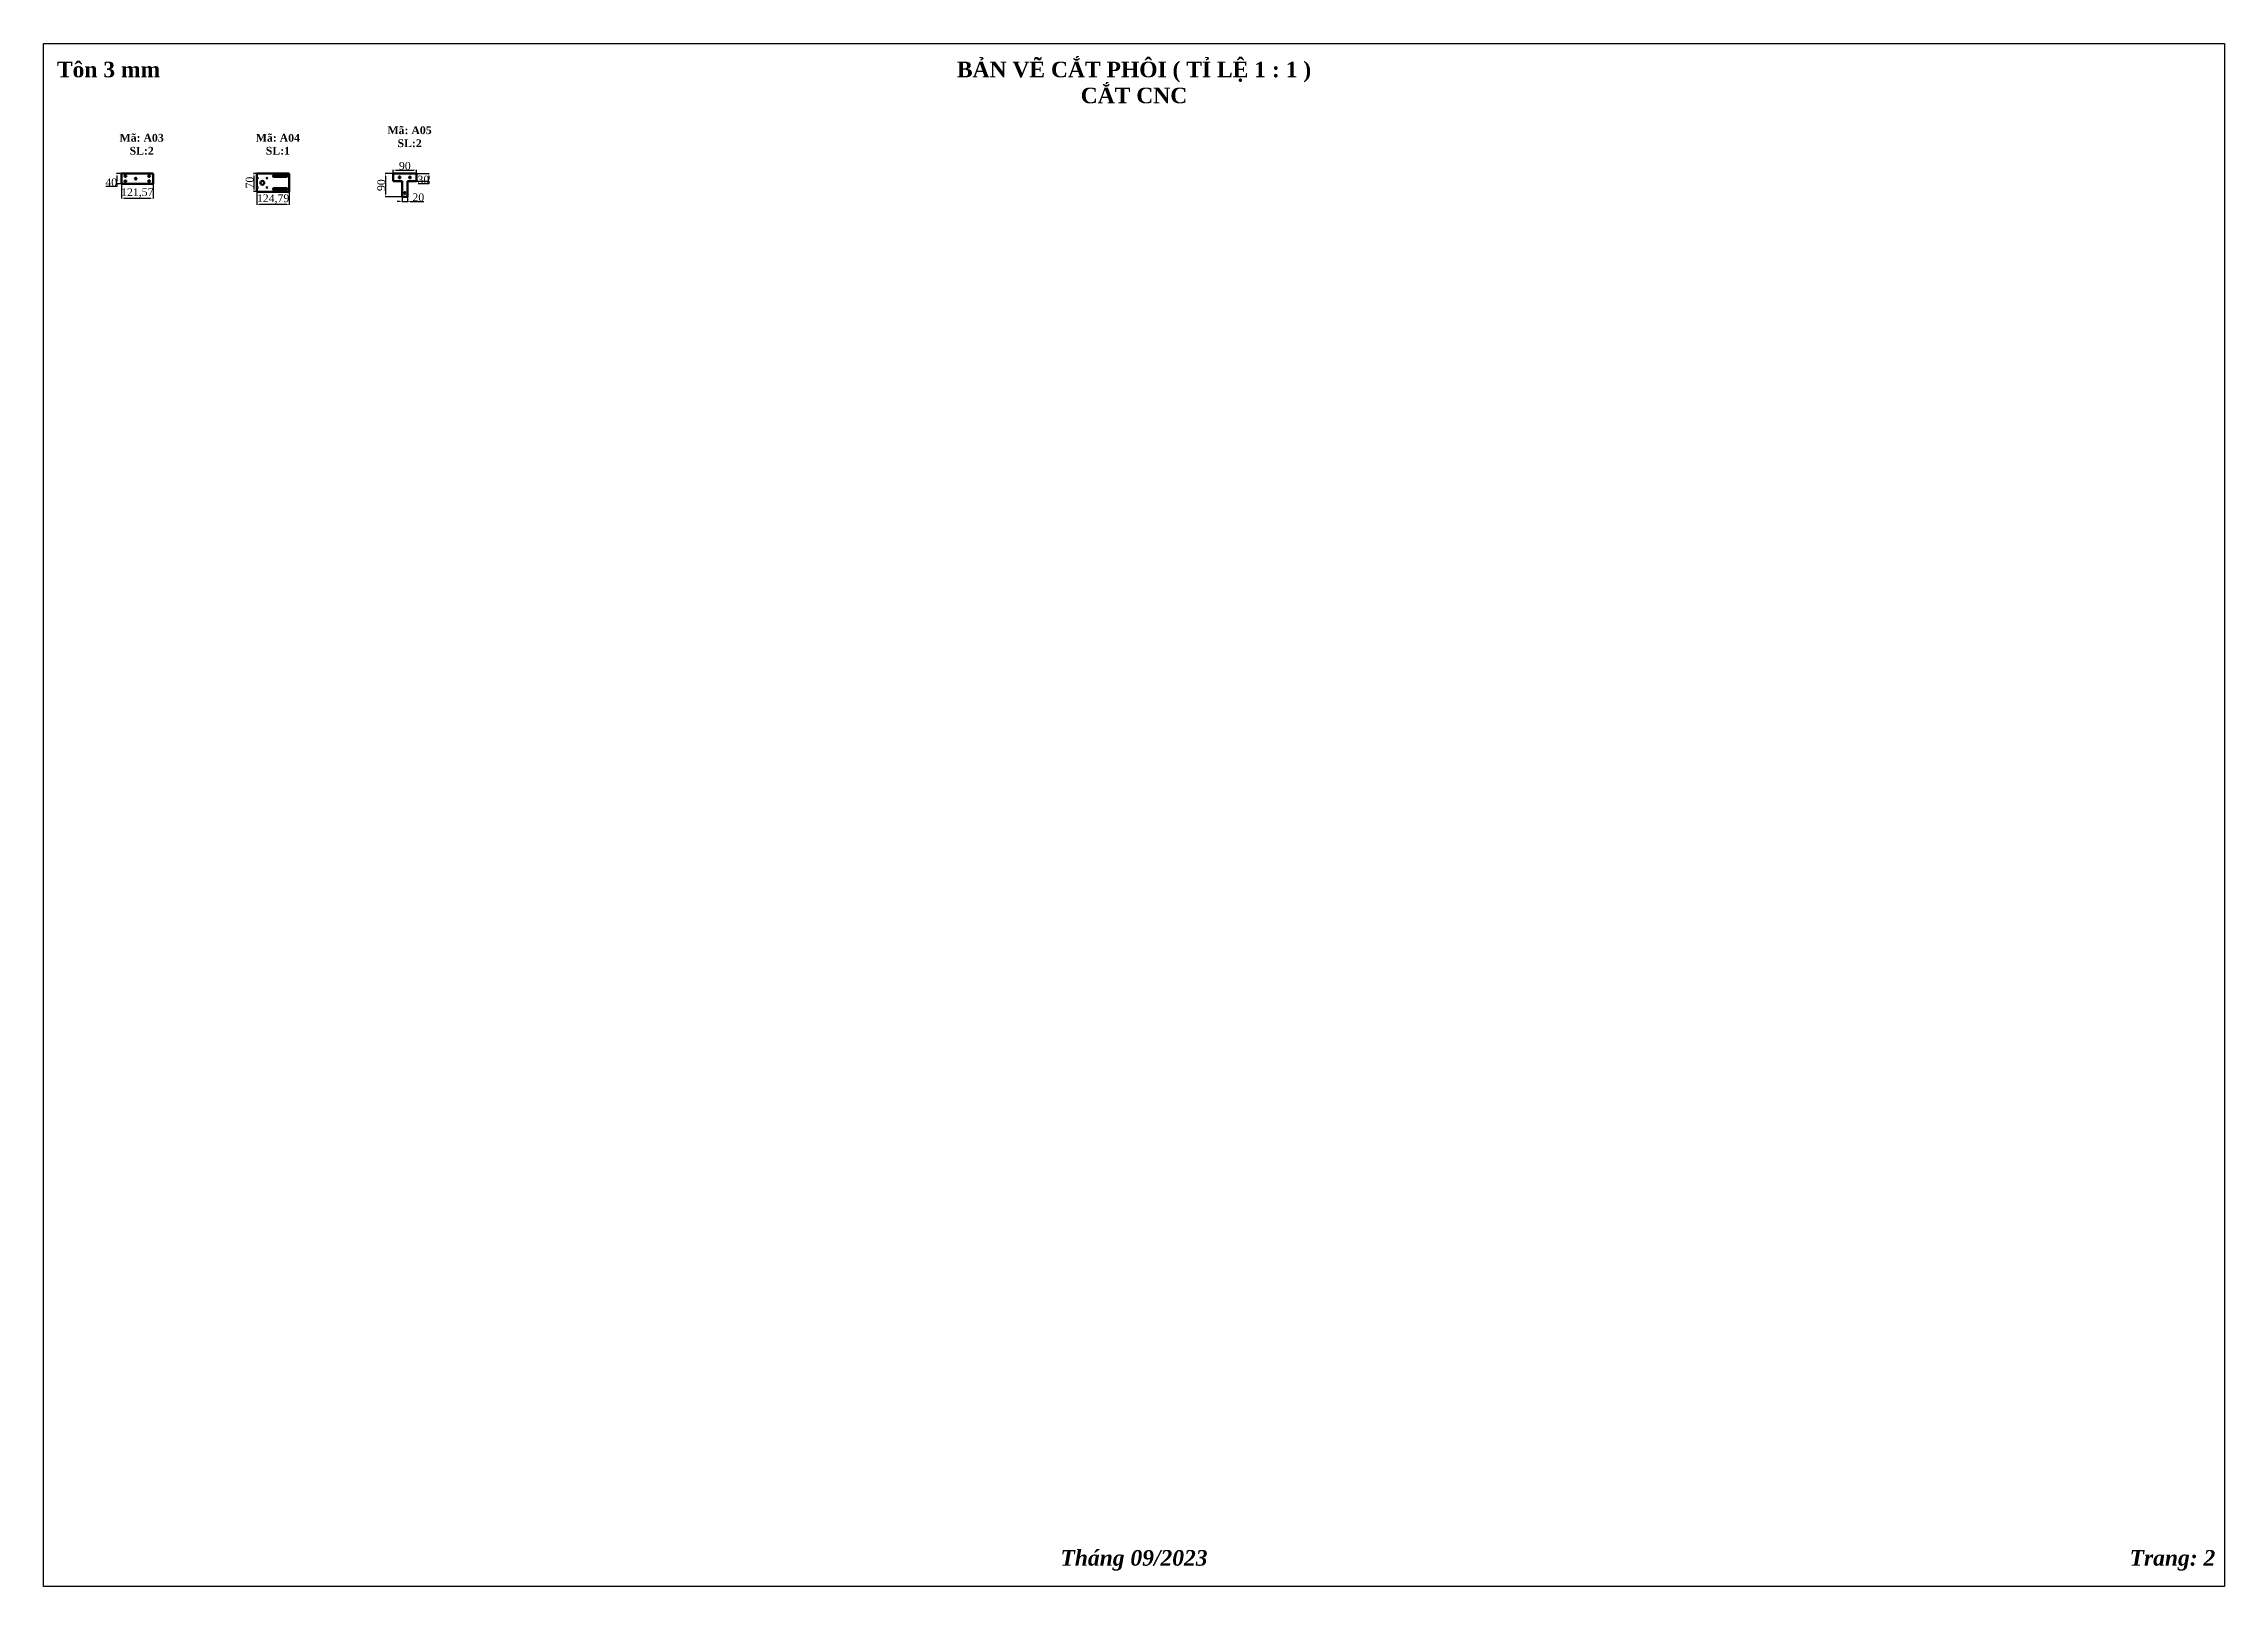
# Model space of a CAD drawing. Header units: millimetres. Extents: x 65701 to 102701, y 867 to 14603.
# Drawn here: x 77101 to 85501, y 8663 to 14603 of the extents above; entities that cross this region are included whole.
import ezdxf

# ---------------------------------------------------------------- set-up
doc = ezdxf.new("R2010")
doc.units = ezdxf.units.MM
doc.header["$LTSCALE"] = 2
doc.layers.add('Visible (ISO)', color=7, linetype='Continuous', lineweight=50)
doc.styles.add('CO CHU 30', font='times.ttf', dxfattribs={"height": 30})
doc.dimstyles.new('SCALE 1 1', dxfattribs={"dimtxt": 30, "dimasz": 10, "dimexe": 1.5, "dimexo": 1, "dimgap": 1, "dimtad": 1, "dimtoh": 1, "dimzin": 12, "dimtxsty": 'CO CHU 30', "dimcen": 2.5, "dimclrd": 5, "dimclre": 5, "dimclrt": 1, "dimadec": 0, "dimazin": 3, "dimtfac": 1, "dimtmove": 0, "dimatfit": 3, "dimfxl": 1, "dimarcsym": 0})

msp = doc.modelspace()

# ---------------------------------------------------------------- texts
at = {"attachment_point": 5, "style": 'CO CHU 30'}
for s, width, insert, char_height in [('{\\fTimes New Roman|b1|i0|c163|p18;\\C5;Tôn \\C1;3\\C5; mm}', 437.58783, (77350.77, 14502.865), 60), ('{\\fTimes New Roman|b1|i0|c0|p18;\\C5;BẢN VẼ CẮT PHÔI ( TỈ LỆ 1 : 1 )\\P\\C1;CẮT CNC}', 2100, (81300.77, 14452.865), 60), ('{\\fTimes New Roman|b1|i0|c163|p18;\\C5;Mã: A05\\P\\C1;SL:2}', 510.25549, (78510.522, 14244.069, -2696.085), 30), ('{\\fTimes New Roman|b1|i0|c163|p18;\\C5;Mã: A03\\P\\C1;SL:2}', 510.25549, (77478.46, 14215.031, -2696.085), 30), ('{\\fTimes New Roman|b1|i0|c163|p18;\\C5;Mã: A04\\P\\C1;SL:1}', 510.25549, (78003.164, 14215.031, -2696.085), 30), ('{\\fTimes New Roman|b1|i1|c163|p18;\\C6;Tháng 09/202\\fTimes New Roman|b1|i1|c0|p18;3}', 2100, (81300.77, 8762.865), 60), ('{\\fTimes New Roman|b1|i1|c163|p18;\\C6;Trang: 2}', 2100, (85300.77, 8762.865), 60)]:
    msp.add_mtext_dynamic_manual_height_columns(s, width=width, gutter_width=100, heights=[0], dxfattribs=dict(at, insert=insert, char_height=char_height))

# ---------------------------------------------------------------- blocks, each defined once
blk = doc.blocks.new('8')
at = {"layer": 'Visible (ISO)'}
for p, q in [((66435.6, 12218.6), (66557.2, 12218.6)), ((66435.6, 12178.6), (66435.6, 12218.6)), ((66557.2, 12218.6), (66557.2, 12178.6)), ((66557.2, 12178.6), (66435.6, 12178.6))]:
    blk.add_line(p, q, dxfattribs=at)
for centre in [(66450.6, 12208.6), (66450.6, 12188.6), (66490.4, 12198.6), (66542.2, 12208.6), (66542.2, 12188.6)]:
    blk.add_circle(centre, 3.5, dxfattribs=at)
blk = doc.blocks.new('9')
at = {"layer": 'Visible (ISO)'}
for p, q in [((66473.3, 12031.2), (66473.3, 12061.2)), ((66473.3, 12061.2), (66563.3, 12061.2)), ((66508.3, 12031.2), (66473.3, 12031.2)), ((66508.3, 11971.2), (66508.3, 12031.2)), ((66563.3, 12031.2), (66528.3, 12031.2)), ((66528.3, 12031.2), (66528.3, 11971.2)), ((66563.3, 12061.2), (66563.3, 12031.2)), ((66528.3, 11971.2), (66508.3, 11971.2))]:
    blk.add_line(p, q, dxfattribs=at)
for centre in [(66498.3, 12046.2), (66538.3, 12046.2), (66518.3, 11986.2)]:
    blk.add_circle(centre, 3.5, dxfattribs=at)
blk = doc.blocks.new('10')
at = {"layer": 'Visible (ISO)'}
for p, q in [((66229.8, 11853.6), (66354.6, 11853.6)), ((66229.8, 11783.6), (66229.8, 11853.6)), ((66294.6, 11846.6), (66344.6, 11846.6)), ((66354.6, 11853.6), (66354.6, 11783.6)), ((66354.6, 11783.6), (66229.8, 11783.6)), ((66344.6, 11840.6), (66294.6, 11840.6)), ((66294.6, 11796.6), (66344.6, 11796.6)), ((66344.6, 11790.6), (66294.6, 11790.6))]:
    blk.add_line(p, q, dxfattribs=at)
for centre, radius in [((66232.8, 11835.6), 1.62), ((66232.8, 11799.6), 1.62), ((66250.8, 11817.6), 7.5), ((66268.8, 11835.6), 1.62), ((66268.8, 11799.6), 1.62)]:
    blk.add_circle(centre, radius, dxfattribs=at)
for centre, start, end in [((66294.6, 11843.6), 90, 270), ((66344.6, 11843.6), 270, 90), ((66294.6, 11793.6), 90, 270), ((66344.6, 11793.6), 270, 90)]:
    blk.add_arc(centre, 3, start, end, dxfattribs=at)
blk = doc.blocks.new('*D65')
at = {"color": 5, "lineweight": -2, "transparency": 16777216}
for p, q in [((77383.4, 14052.9), (77340.3, 14052.9)), ((77399.8, 14102.9), (77381.9, 14102.9)), ((77399.8, 14062.9), (77381.9, 14062.9)), ((77383.4, 14092.9), (77383.4, 14072.9)), ((77383.4, 14062.9), (77383.4, 14052.9))]:
    blk.add_line(p, q, dxfattribs=at)
at = {"color": 5, "transparency": 16777216}
for points in [[(77381.7, 14092.9), (77385, 14092.9), (77383.4, 14102.9)], [(77381.7, 14072.9), (77385, 14072.9), (77383.4, 14062.9)]]:
    blk.add_solid(points, dxfattribs=at)
at = {"layer": 'Defpoints', "color": 0, "transparency": 16777216}
for p in [(77383.4, 14062.9), (77400.8, 14102.9), (77400.8, 14062.9)]:
    blk.add_point(p, dxfattribs=at)
at = {"color": 1, "transparency": 16777216, "insert": (77361.3, 14069.1), "char_height": 30, "attachment_point": 5, "style": 'CO CHU 30'}
blk.add_mtext('40', dxfattribs=at)
blk = doc.blocks.new('*D66')
at = {"color": 5, "lineweight": -2, "transparency": 16777216}
for p, q in [((77400.8, 14061.9), (77400.8, 14006.4)), ((77522.3, 14061.9), (77522.3, 14006.4)), ((77410.8, 14007.9), (77512.3, 14007.9))]:
    blk.add_line(p, q, dxfattribs=at)
at = {"color": 5, "transparency": 16777216}
for points in [[(77410.8, 14009.6), (77410.8, 14006.2), (77400.8, 14007.9)], [(77512.3, 14009.6), (77512.3, 14006.2), (77522.3, 14007.9)]]:
    blk.add_solid(points, dxfattribs=at)
at = {"layer": 'Defpoints', "color": 0, "transparency": 16777216}
for p in [(77400.8, 14062.9), (77522.3, 14062.9), (77522.3, 14007.9)]:
    blk.add_point(p, dxfattribs=at)
at = {"color": 1, "transparency": 16777216, "insert": (77461.6, 14027.6), "char_height": 30, "attachment_point": 5, "style": 'CO CHU 30'}
blk.add_mtext('121,57', dxfattribs=at)
blk = doc.blocks.new('*D67')
at = {"color": 5, "lineweight": -2, "transparency": 16777216}
for p, q in [((77921.3, 14102.9), (77909.2, 14102.9)), ((77921.3, 14032.9), (77909.2, 14032.9)), ((77910.7, 14092.9), (77910.7, 14042.9))]:
    blk.add_line(p, q, dxfattribs=at)
at = {"color": 5, "transparency": 16777216}
for points in [[(77909, 14092.9), (77912.4, 14092.9), (77910.7, 14102.9)], [(77909, 14042.9), (77912.4, 14042.9), (77910.7, 14032.9)]]:
    blk.add_solid(points, dxfattribs=at)
at = {"layer": 'Defpoints', "color": 0, "transparency": 16777216}
for p in [(77910.7, 14032.9), (77922.3, 14102.9), (77922.3, 14032.9)]:
    blk.add_point(p, dxfattribs=at)
at = {"color": 1, "transparency": 16777216, "insert": (77894.4, 14067.9), "char_height": 30, "attachment_point": 5, "rotation": 90, "style": 'CO CHU 30'}
blk.add_mtext('70', dxfattribs=at)
blk = doc.blocks.new('*D68')
at = {"color": 5, "lineweight": -2, "transparency": 16777216}
for p, q in [((77922.3, 14031.9), (77922.3, 13982.8)), ((78047.1, 14031.9), (78047.1, 13982.8)), ((77932.3, 13984.3), (78037.1, 13984.3))]:
    blk.add_line(p, q, dxfattribs=at)
at = {"color": 5, "transparency": 16777216}
for points in [[(77932.3, 13986), (77932.3, 13982.6), (77922.3, 13984.3)], [(78037.1, 13986), (78037.1, 13982.6), (78047.1, 13984.3)]]:
    blk.add_solid(points, dxfattribs=at)
at = {"layer": 'Defpoints', "color": 0, "transparency": 16777216}
for p in [(77922.3, 14032.9), (78047.1, 14032.9), (78047.1, 13984.3)]:
    blk.add_point(p, dxfattribs=at)
at = {"color": 1, "transparency": 16777216, "insert": (77984.7, 14004), "char_height": 30, "attachment_point": 5, "style": 'CO CHU 30'}
blk.add_mtext('124,79', dxfattribs=at)
blk = doc.blocks.new('*D69')
at = {"color": 5, "lineweight": -2, "transparency": 16777216}
for p, q in [((78446.1, 14102.9), (78416.3, 14102.9)), ((78417.8, 14092.9), (78417.8, 14022.9)), ((78481.1, 14012.9), (78416.3, 14012.9))]:
    blk.add_line(p, q, dxfattribs=at)
at = {"color": 5, "transparency": 16777216}
for points in [[(78416.1, 14092.9), (78419.4, 14092.9), (78417.8, 14102.9)], [(78416.1, 14022.9), (78419.4, 14022.9), (78417.8, 14012.9)]]:
    blk.add_solid(points, dxfattribs=at)
at = {"layer": 'Defpoints', "color": 0, "transparency": 16777216}
for p in [(78447.1, 14102.9), (78417.8, 14012.9), (78482.1, 14012.9)]:
    blk.add_point(p, dxfattribs=at)
at = {"color": 1, "transparency": 16777216, "insert": (78401.5, 14057.9), "char_height": 30, "attachment_point": 5, "rotation": 90, "style": 'CO CHU 30'}
blk.add_mtext('90', dxfattribs=at)
blk = doc.blocks.new('*D70')
at = {"color": 5, "lineweight": -2, "transparency": 16777216}
for p, q in [((78447.1, 14103.9), (78447.1, 14117.4)), ((78457.1, 14115.9), (78527.1, 14115.9)), ((78537.1, 14103.9), (78537.1, 14117.4))]:
    blk.add_line(p, q, dxfattribs=at)
at = {"color": 5, "transparency": 16777216}
for points in [[(78457.1, 14117.6), (78457.1, 14114.3), (78447.1, 14115.9)], [(78527.1, 14117.6), (78527.1, 14114.3), (78537.1, 14115.9)]]:
    blk.add_solid(points, dxfattribs=at)
at = {"layer": 'Defpoints', "color": 0, "transparency": 16777216}
for p in [(78537.1, 14115.9), (78447.1, 14102.9), (78537.1, 14102.9)]:
    blk.add_point(p, dxfattribs=at)
at = {"color": 1, "transparency": 16777216, "insert": (78492.1, 14132.2), "char_height": 30, "attachment_point": 5, "style": 'CO CHU 30'}
blk.add_mtext('90', dxfattribs=at)
blk = doc.blocks.new('*D71')
at = {"color": 5, "lineweight": -2, "transparency": 16777216}
for p, q in [((78472.1, 13994.6), (78462.1, 13994.6)), ((78482.1, 14011.9), (78482.1, 13993.1)), ((78482.1, 13994.6), (78502.1, 13994.6)), ((78502.1, 14011.9), (78502.1, 13993.1)), ((78512.1, 13994.6), (78565.9, 13994.6))]:
    blk.add_line(p, q, dxfattribs=at)
at = {"color": 5, "transparency": 16777216}
for points in [[(78472.1, 13996.3), (78472.1, 13992.9), (78482.1, 13994.6)], [(78512.1, 13996.3), (78512.1, 13992.9), (78502.1, 13994.6)]]:
    blk.add_solid(points, dxfattribs=at)
at = {"layer": 'Defpoints', "color": 0, "transparency": 16777216}
for p in [(78482.1, 14012.9), (78502.1, 14012.9), (78502.1, 13994.6)]:
    blk.add_point(p, dxfattribs=at)
at = {"color": 1, "transparency": 16777216, "insert": (78544, 14010.9), "char_height": 30, "attachment_point": 5, "style": 'CO CHU 30'}
blk.add_mtext('20', dxfattribs=at)
blk = doc.blocks.new('*D72')
at = {"color": 5, "lineweight": -2, "transparency": 16777216}
for p, q in [((78538.1, 14102.9), (78586.4, 14102.9)), ((78538.1, 14072.9), (78586.4, 14072.9)), ((78584.9, 14062.9), (78543, 14062.9)), ((78584.9, 14092.9), (78584.9, 14082.9)), ((78584.9, 14072.9), (78584.9, 14062.9))]:
    blk.add_line(p, q, dxfattribs=at)
at = {"color": 5, "transparency": 16777216}
for points in [[(78583.3, 14092.9), (78586.6, 14092.9), (78584.9, 14102.9)], [(78583.3, 14082.9), (78586.6, 14082.9), (78584.9, 14072.9)]]:
    blk.add_solid(points, dxfattribs=at)
at = {"layer": 'Defpoints', "color": 0, "transparency": 16777216}
for p in [(78537.1, 14102.9), (78537.1, 14072.9), (78584.9, 14072.9)]:
    blk.add_point(p, dxfattribs=at)
at = {"color": 1, "transparency": 16777216, "insert": (78563.5, 14079.1), "char_height": 30, "attachment_point": 5, "style": 'CO CHU 30'}
blk.add_mtext('30', dxfattribs=at)

# ---------------------------------------------------------------- dimensions: what is measured, and where the dimension line sits
for base, p1, p2, picture, middle in [((78537.128, 14115.941), (78447.128, 14102.865), (78537.128, 14102.865), '*D70', (78492.128, 14132.244)), ((77522.342, 14007.909), (77400.77, 14062.865), (77522.342, 14062.865), '*D66', (77461.556, 14027.597)), ((78047.128, 13984.296), (77922.342, 14032.865), (78047.128, 14032.865), '*D68', (77984.735, 14003.984)), ((78502.128, 13994.601), (78482.128, 14012.865), (78502.128, 14012.865), '*D71', (78544.011, 14010.861))]:
    dim = msp.add_linear_dim(base=base, p1=p1, p2=p2, dimstyle='SCALE 1 1')
    dim.commit()
    dim.dimension.update_dxf_attribs({"geometry": picture, "text_midpoint": middle})
for base, p1, p2, picture, middle in [((77383.358, 14062.865), (77400.77, 14102.865), (77400.77, 14062.865), '*D65', (77361.345, 14069.124)), ((77910.707, 14032.865), (77922.342, 14102.865), (77922.342, 14032.865), '*D67', (77894.405, 14067.865)), ((78417.765, 14012.865), (78447.128, 14102.865), (78482.128, 14012.865), '*D69', (78401.462, 14057.865)), ((78584.937, 14072.865), (78537.128, 14102.865), (78537.128, 14072.865), '*D72', (78563.475, 14079.124))]:
    dim = msp.add_linear_dim(base=base, p1=p1, p2=p2, angle=90, dimstyle='SCALE 1 1')
    dim.commit()
    dim.dimension.update_dxf_attribs({"geometry": picture, "text_midpoint": middle})

# ---------------------------------------------------------------- linework, layer by layer
msp.add_lwpolyline([(77100.77, 8662.865), (77100.77, 14602.865), (85500.77, 14602.865), (85500.77, 8662.865), (77100.77, 8662.865)], close=True)

# ---------------------------------------------------------------- block references
for name, p in [('8', (10965.165, 1884.291)), ('10', (11692.538, 2249.277)), ('9', (11973.819, 2041.683))]:
    msp.add_blockref(name, p)

msp.set_redraw_order([(e.dxf.handle, doc.entitydb.next_handle()) for e in msp.query("TEXT MTEXT ATTDEF DIMENSION ARC_DIMENSION")])  # texts and dimensions are drawn at this point

doc.saveas('drawing.dxf')
